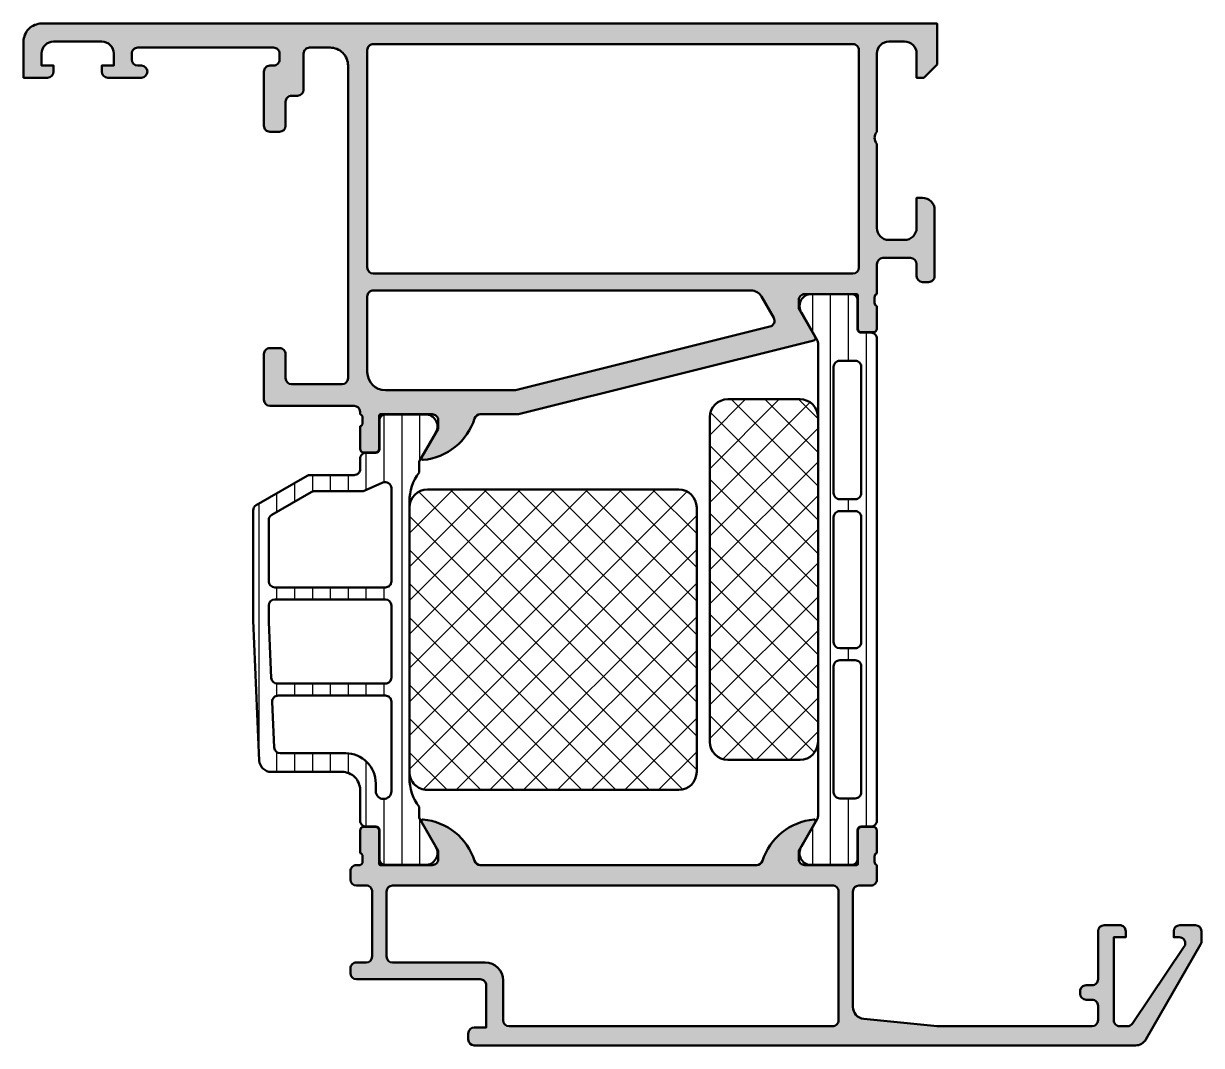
# Model space of a CAD drawing. Extents: x -30 to 68, y 10 to 95.
import ezdxf

# ---------------------------------------------------------------- set-up
doc = ezdxf.new("R2010")
doc.units = 0
for name, color, linetype, lineweight in [('0S-Alu contour', 7, 'Continuous', 50), ('0S-Alu hatch', 252, 'Continuous', 25), ('0S-Plastic contour', 254, 'Continuous', 50), ('0S-Plastic hatch', 253, 'Continuous', 25), ('0S-PT contour', 91, 'Continuous', 50), ('0S-PT hatch', 103, 'Continuous', 25)]:
    doc.layers.add(name, color=color, linetype=linetype, lineweight=lineweight)
pattern_1 = [(90, (0, 0), (-1.4859, 0), [])]
pattern_2 = [(135, (0, 0), (-1.403165018917055, -1.403165018917055), []), (225, (0, 0), (1.403165018917055, -1.403165018917055), [])]

# ---------------------------------------------------------------- blocks, each defined once
blk = doc.blocks.new('346290__D904C7A6_B5FC_455D_8E59_3367B625AB79_')
at = {"layer": '0S-Alu hatch'}
h = blk.add_hatch(color=256, dxfattribs=at)
edge = h.paths.add_edge_path()
edge.add_line((-30.00006049447923, 93.4995193500689), (-30.00006049447922, 90.49951935006891))
edge.add_line((-30.00006049447922, 90.49951935006891), (-28.00006049447921, 90.49951935006891))
edge.add_arc((-28.00019218588429, 90.99965103436794), 0.5001317016370838, 270.0150867496928, 359.9884102004696)
edge.add_line((-27.50006049447922, 90.99954986764727), (-27.50006049447922, 91.49951935006891))
edge.add_line((-27.50006049447922, 91.49951935006891), (-28.50006049447922, 91.49951935006891))
edge.add_line((-28.50006049447922, 91.49951935006891), (-28.50006049447922, 92.4995193500689))
edge.add_ellipse((-27.50016687570021, 92.49962573128991), major_axis=(-0.9998936244380855, 0), ratio=1, start_angle=-90.00609584344289, end_angle=0.006095843452101235, ccw=False)
edge.add_line((-27.50006049447922, 93.4995193500689), (-23.50006049447921, 93.4995193500689))
edge.add_ellipse((-23.49993758323881, 92.49964226459471), major_axis=(-0.9998770930287113, 0), ratio=1, start_angle=179.9947053940628, end_angle=270.0070431610014, ccw=False)
edge.add_line((-22.50006049447922, 92.49954986764627), (-22.5000604944792, 91.49951935006891))
edge.add_line((-22.5000604944792, 91.49951935006891), (-23.5000604944792, 91.49951935006891))
edge.add_line((-23.5000604944792, 91.49951935006891), (-23.5000604944792, 90.9995193500689))
edge.add_arc((-22.99994577600802, 90.9996340685401), 0.5001147316284899, 180.0131427528032, 269.9868572472002)
edge.add_line((-23.00006049447921, 90.49951935006894), (-20.2000116663542, 90.49951935006891))
edge.add_arc((-20.2000116663542, 90.9995193500689), 0.5, 270, 450)
edge.add_line((-20.2000116663542, 91.49951935006891), (-20.5000604944792, 91.49951935006891))
edge.add_ellipse((-20.49993551851436, 91.99964432603375), major_axis=(-0.5001249915799258, 0), ratio=1, start_angle=0.014317611649119044, end_angle=89.98568238836123, ccw=False)
edge.add_line((-21.0000604944792, 91.99951935006881), (-21.0000604944792, 92.4995193500689))
edge.add_ellipse((-20.50016351213971, 92.49965287808897), major_axis=(-0.4998970001729027, 0), ratio=1, start_angle=-90.01180738672872, end_angle=0.01530433687241839, ccw=False)
edge.add_line((-20.50006049447917, 92.99954986764703), (-9.20010321908859, 92.99951935006891))
edge.add_ellipse((-9.199811314025983, 92.4998112551315), major_axis=(-0.4997081801957367, 0), ratio=1, start_angle=179.966530607846, end_angle=270.03346939217704, ccw=False)
edge.add_line((-8.700103219088575, 92.49951935006908), (-8.70007270151045, 91.99954986764703))
edge.add_ellipse((-9.20003050512653, 91.99950767126312), major_axis=(-0.4999578053967656, 0), ratio=1, start_angle=89.99516424248998, end_angle=180.0048357574281, ccw=False)
edge.add_line((-9.20007270151045, 91.49954986764702), (-9.50012152963545, 91.49951935006891))
edge.add_arc((-9.500262867123439, 90.99972170173474), 0.4997976683185424, 89.98379736007189, 180.0231971805346)
edge.add_line((-10.00006049447921, 90.99951935006897), (-10.0000604944792, 86.49951935006894))
edge.add_arc((-9.50007083093999, 86.49950901360812), 0.4999896636460481, 179.9988155042154, 270.0011844956451)
edge.add_line((-9.500060494479184, 85.9995193500689), (-8.70007270151045, 85.9995193500689))
edge.add_arc((-8.700093022345499, 86.49953967090397), 0.5000203212479751, 270.0023285015334, 359.9976714983276)
edge.add_line((-8.200072701510443, 86.49951935006771), (-8.20007270151045, 88.4995193500689))
edge.add_ellipse((-7.700223043924897, 88.49966968423853), major_axis=(-0.4998496801927121, 0), ratio=1, start_angle=-90.01373504423248, end_angle=0.01723220781229884, ccw=False)
edge.add_line((-7.700103219088589, 88.99951935006892), (-7.20007270151045, 88.99951935006891))
edge.add_arc((-7.200093028747218, 89.49953967699633), 0.5000203273406135, 270.0023292350583, 360.001167715177)
edge.add_line((-6.70007270151045, 89.49954986764791), (-6.70010321908856, 92.49951935006892))
edge.add_ellipse((-6.20012351868841, 92.49957016724689), major_axis=(-0.4999797029826405, 0), ratio=1, start_angle=-90.0058234560571, end_angle=0.00582345611189794, ccw=False)
edge.add_line((-6.200072701510435, 92.99954986764703), (-4.500060494479185, 92.99951935006891))
edge.add_ellipse((-4.499953956199723, 91.49962589020551), major_axis=(-1.499893463647123, 0), ratio=1, start_angle=179.9970959459508, end_angle=270.0040697515676, ccw=False)
edge.add_line((-3.000060494479208, 91.49954986764814), (-3.000060494479214, 65.49941253854547))
edge.add_ellipse((-3.500087204398598, 65.49956133321724), major_axis=(-0.5000267320580555, 0), ratio=1, start_angle=90.010054307524, end_angle=179.9829502978733, ccw=False)
edge.add_line((-3.499999459322935, 64.99953460885797), (-7.700072701510435, 64.99953460885797))
edge.add_ellipse((-7.699957983039288, 65.49964932732915), major_axis=(-0.5001147316284899, 0), ratio=1, start_angle=0.013142752803219082, end_angle=89.98685724720582, ccw=False)
edge.add_line((-8.200072701510472, 65.49953460885794), (-8.20007270151045, 67.49953460885797))
edge.add_arc((-8.699968028215878, 67.49963928215254), 0.4998953376642202, 359.9880028125888, 450.01199718741)
edge.add_line((-8.700072701510464, 67.99953460885797), (-9.500060494479184, 67.99953460885797))
edge.add_arc((-9.500070706575457, 67.49954482095421), 0.4999897880080324, 89.99882975606629, 180.0011702437148)
edge.add_line((-10.0000604944792, 67.49953460885986), (-10.0000604944792, 63.69954681588922))
edge.add_arc((-9.499976420604668, 63.69963088976376), 0.5000840809417677, 180.009632536539, 269.9903674634257)
edge.add_line((-9.500060494479184, 63.19954681588922), (-2.499999459322964, 63.19954681588922))
edge.add_ellipse((-2.500036411010817, 62.69950986284079), major_axis=(-0.5000369544137485, 0), ratio=1, start_angle=180.0059825937153, end_angle=269.99576596140923, ccw=False)
edge.add_line((-1.999999459322947, 62.6995620746784), (-1.999556954440123, 62.49911117746147))
edge.add_ellipse((-2.078393400983177, 62.23159058546835), major_axis=(-0.2788950563274374, 0), ratio=1, start_angle=178.8354106259004, end_angle=253.5801235805058, ccw=False)
edge.add_line((-1.799555954440124, 62.22592217746997), (-1.799555954440108, 61.77232817746999))
edge.add_ellipse((-2.078424050083254, 61.76666751799293), major_axis=(-0.2789255417371273, 0), ratio=1, start_angle=106.4245945553543, end_angle=181.1628700728853, ccw=False)
edge.add_line((-1.999556954440095, 61.49912417747001), (-1.999556954440123, 59.61911317746147))
edge.add_arc((-1.699556954440112, 59.61911317746148), 0.3000000000000043, 180, 270)
edge.add_line((-1.699556954440112, 59.31911317746147), (-0.7195826353973587, 59.31911317746146))
edge.add_arc((-0.7195826353973587, 59.61911317746147), 0.3000000000000114, 270, 360)
edge.add_line((-0.4195826353973473, 59.61911317746147), (-0.4195826353973473, 62.37911100410762))
edge.add_ellipse((-0.299582635397356, 62.37911100410762), major_axis=(-0.1199999999999913, 0), ratio=1, start_angle=269.9999006516516, end_angle=360, ccw=False)
edge.add_line((-0.2995824273226617, 62.49911100410744), (4.000435416165338, 62.49910354806696))
edge.add_ellipse((4.000450853258525, 61.99911898533751), major_axis=(-0.4999845629677632, 0), ratio=1, start_angle=179.9991052558096, end_angle=270.00176901519217, ccw=False)
edge.add_line((4.500435416165325, 61.99911117746253), (4.500435416165331, 61.29910659982478))
edge.add_line((4.500435416165331, 61.29910659982478), (3.112190787259066, 58.89458847238335))
edge.add_arc((3.236036736045633, 58.83667994464234), 0.1367158243071119, 154.9399071397959, 275.586773451489)
edge.add_arc((2.762580692078813, 63.67686303497844), 4.999999999999938, 275.5867734514919, 342.2389949764135)
edge.add_ellipse((8.000435767053318, 61.99910319717892), major_axis=(-0.5000003508881659, 0), ratio=1, start_angle=270.0000402087751, end_angle=342.238994976414, ccw=False)
edge.add_line((8.000435416165317, 62.49910354806696), (11.05096871084296, 62.49910354806695))
edge.add_arc((11.05097152947758, 62.99912445844403), 0.5000209103850187, 269.9996770217717, 283.9989856257524)
edge.add_line((11.17192894643876, 62.51395416452204), (35.74101037852976, 68.63971246508027))
edge.add_arc((35.69262601208562, 68.83377161349591), 0.2000000000000091, 283.9999962574845, 389.9999122478543)
edge.add_line((35.8658312459987, 68.93377134822116), (34.49996906942461, 71.29952240182674))
edge.add_line((34.49996906942461, 71.29952240182674), (34.49996906942461, 71.99953460885797))
edge.add_ellipse((34.999459840465, 71.9996127712071), major_axis=(-0.4994907771559735, 0), ratio=1, start_angle=-89.99802710034322, end_angle=0.008965876750096413, ccw=False)
edge.add_line((34.99944264120197, 72.49910354806696), (39.29993398398813, 72.49911100492524))
edge.add_ellipse((39.29993419206273, 72.37911100492543), major_axis=(-0.119999999999986, 0), ratio=1, start_angle=180, end_angle=270.00009934830473, ccw=False)
edge.add_line((39.41993419206272, 72.37911100492542), (39.41993419206273, 69.61955186764705))
edge.add_arc((39.71993419206274, 69.61955186764705), 0.3000000000000149, 180, 270)
edge.add_line((39.71993419206274, 69.31955186764704), (40.69990851110552, 69.31955186764704))
edge.add_arc((40.69990851110552, 69.61955186764703), 0.2999999999999971, 270, 360)
edge.add_line((40.99990851110551, 69.61955186764703), (40.99990851110551, 71.49956286765554))
edge.add_ellipse((41.07877560674869, 71.76710620817849), major_axis=(-0.2789255417371599, 0), ratio=1, start_angle=-1.1628700728862214, end_angle=73.57540544464422, ccw=False)
edge.add_line((40.79990751110551, 71.77276686765555), (40.79990751110551, 72.22636086765554))
edge.add_ellipse((41.07874495764856, 72.23202927565393), major_axis=(-0.278895056327431, 0), ratio=1, start_angle=-73.58012358050689, end_angle=1.1645893740997053, ccw=False)
edge.add_line((40.99990851110551, 72.49954986764705), (41.00010687536332, 74.99954986764703))
edge.add_ellipse((41.50020139576656, 74.99945534724382), major_axis=(-0.5000945293356485, 0), ratio=1, start_angle=270.010829193076, end_angle=359.98917080694326, ccw=False)
edge.add_line((41.50010687536334, 75.49954986764705), (43.80042273229692, 75.49954986764703))
edge.add_ellipse((43.80038812773957, 74.9995001232405), major_axis=(-0.5000497456038951, 0), ratio=1, start_angle=180.0043884560907, end_angle=269.99603500430294, ccw=False)
edge.add_line((44.3004378718767, 74.99953842355455), (44.30042261308763, 73.99953842355524))
edge.add_arc((44.8004451360694, 73.999560946537), 0.5000225234890335, 180.0025808273899, 269.9974191726639)
edge.add_line((44.80042261308764, 73.49953842355524), (45.30042267269227, 73.49953842355524))
edge.add_arc((45.30045017754568, 73.99912180399384), 0.4995833811957453, 269.9968455475574, 360.0009687569832)
edge.add_line((45.80003355867002, 73.99913025094916), (45.80003355867002, 79.49948883249078))
edge.add_arc((44.80030034392777, 79.4997556033371), 0.9997332503350822, 359.9847110779023, 450.0117943199854)
edge.add_line((44.80009454912279, 80.49948883249077), (44.2999267024431, 80.49951935006891))
edge.add_line((44.2999267024431, 80.49951935006891), (44.2999267024431, 77.99951935006891))
edge.add_ellipse((43.2997574358652, 77.99968861662661), major_axis=(-1.000169280901058, 0), ratio=1, start_angle=90.00970344815329, end_angle=179.9903033819906, ccw=False)
edge.add_line((43.29992682165239, 76.99951935006891), (41.99990851110553, 76.99951935006891))
edge.add_ellipse((42.00010133887341, 77.99968165483969), major_axis=(-1.000162323359039, 0), ratio=1, start_angle=0.009297869138720216, end_angle=89.98895357575208, ccw=False)
edge.add_line((40.99993902868364, 77.99951935006894), (40.99993902868364, 84.9995193500689))
edge.add_ellipse((41.52491504399701, 85.49951935006891), major_axis=(-0.7249826319673439, 0), ratio=1, start_angle=-43.604126230005704, end_angle=43.604126230005704, ccw=False)
edge.add_line((40.99993902868364, 85.9995193500689), (40.99990851110551, 92.4995193500689))
edge.add_ellipse((41.99981501026123, 92.49961285423227), major_axis=(-0.9999065035276435, 0), ratio=1, start_angle=-90.0071063966268, end_angle=0.00535789486758631, ccw=False)
edge.add_line((41.99993902868364, 93.4995193500689), (43.29992682165239, 93.4995193500689))
edge.add_ellipse((43.30008400181688, 92.49967664942396), major_axis=(-0.999842712999693, 0), ratio=1, start_angle=179.9909859930412, end_angle=270.0090071767975, ccw=False)
edge.add_line((44.29992670244309, 92.49951935006942), (44.2999267024431, 90.49954986764703))
edge.add_line((44.2999267024431, 90.49954986764703), (44.89996332353685, 90.49951935006891))
edge.add_line((44.89996332353685, 90.49951935006891), (45.9999389562151, 91.59961700631891))
edge.add_line((45.9999389562151, 91.59961700631891), (46, 95.00000000000122))
edge.add_line((46, 95.00000000000122), (-28.50006049447922, 94.9995193500689))
edge.add_arc((-28.50014468594779, 93.4996035415375), 1.499915810894301, 89.9967839422801, 180.0032160576674)
edge = h.paths.add_edge_path()
edge.add_ellipse((-0.9003190677961754, 92.79965738625975), major_axis=(-0.4998650337907118, 0), ratio=1, start_angle=-90.01547141567482, end_angle=0.011974252112793238, ccw=False)
edge.add_line((-0.9001840906706206, 93.29952240182672), (38.99990088171099, 93.29955291940486))
edge.add_ellipse((39.00001017422722, 92.79966221192109), major_axis=(-0.4998907194312364, 0), ratio=1, start_angle=179.9874732622198, end_angle=270.0125267377823, ccw=False)
edge.add_line((39.49990088171098, 92.79955291940485), (39.49990088171098, 74.69967651559674))
edge.add_ellipse((38.99984732756349, 74.69973007255584), major_axis=(-0.5000535570155379, 0), ratio=1, start_angle=89.99914283136059, end_angle=179.9938634818548, ccw=False)
edge.add_line((38.99983984655475, 74.19967651559625), (-0.9001840906705922, 74.19967651559625))
edge.add_ellipse((-0.9001574106402755, 74.69970319562658), major_axis=(-0.5000266807421169, 0), ratio=1, start_angle=0.0030571432409942645, end_angle=89.99694285686343, ccw=False)
edge.add_line((-1.40018409067062, 74.69967651559627), (-1.400184090670616, 92.7995529194047))
edge = h.paths.add_edge_path()
edge.add_ellipse((-0.900092057022519, 72.29923963331537), major_axis=(-0.499992851570272, 0), ratio=1, start_angle=-90.00081916727493, end_angle=0.0008191672279167506, ccw=False)
edge.add_line((-0.9000849085416859, 72.79923248483453), (30.52259785360431, 72.79923248483455))
edge.add_ellipse((30.52259976074592, 71.79923158225722), major_axis=(-1.000000902579138, 0), ratio=1, start_angle=210.0000298569344, end_angle=270.0001092710665, ccw=False)
edge.add_line((31.38862568563556, 72.29923248483453), (32.41120487875078, 70.52806854440485))
edge.add_ellipse((31.97819796478487, 70.2780679185863), major_axis=(-0.4999953004298632, 0), ratio=1, start_angle=103.99922321442028, end_angle=210.0003937331827, ccw=False)
edge.add_line((32.09915119833086, 69.79292297555719), (10.92794472402666, 64.51435089303766))
edge.add_ellipse((10.80700625715038, 64.99923846103921), major_axis=(-0.4997419998087467, 0), ratio=1, start_angle=89.9970668428852, end_angle=104.0047187884181, ccw=False)
edge.add_line((10.80698067373369, 64.49949646188531), (0.099915091458314, 64.49949646188531))
edge.add_ellipse((0.1001175221340702, 65.99969889256109), major_axis=(-1.50020244433332, 0), ratio=1, start_angle=0.007731238869496337, end_angle=89.9922687611637, ccw=False)
edge.add_line((-1.400084908541685, 65.9994964618853), (-1.400084908541689, 72.29923248483495))
at = {"layer": '0S-Alu contour', "color": 7}
for points in [[(44.29992670244309, 92.49951935006942), (44.2999267024431, 90.49954986764703), (44.89996332353685, 90.49951935006891), (45.9999389562151, 91.59961700631891), (46, 95.00000000000122), (-28.50006049447922, 94.9995193500689)], [(-30.00006049447923, 93.4995193500689), (-30.00006049447922, 90.49951935006891), (-28.00006049447921, 90.49951935006891)], [(-27.50006049447922, 93.4995193500689), (-23.50006049447921, 93.4995193500689)], [(-0.9001840906706206, 93.29952240182672), (38.99990088171099, 93.29955291940486)], [(41.99993902868364, 93.4995193500689), (43.29992682165239, 93.4995193500689)], [(-27.50006049447922, 90.99954986764727), (-27.50006049447922, 91.49951935006891), (-28.50006049447922, 91.49951935006891), (-28.50006049447922, 92.4995193500689)], [(-22.50006049447922, 92.49954986764627), (-22.5000604944792, 91.49951935006891), (-23.5000604944792, 91.49951935006891), (-23.5000604944792, 90.9995193500689)], [(-21.0000604944792, 91.99951935006881), (-21.0000604944792, 92.4995193500689)], [(-20.50006049447917, 92.99954986764703), (-9.20010321908859, 92.99951935006891)], [(-8.700103219088575, 92.49951935006908), (-8.70007270151045, 91.99954986764703)], [(-6.70007270151045, 89.49954986764791), (-6.70010321908856, 92.49951935006892)], [(-6.200072701510435, 92.99954986764703), (-4.500060494479185, 92.99951935006891)], [(-1.40018409067062, 74.69967651559627), (-1.400184090670616, 92.7995529194047)], [(39.49990088171098, 92.79955291940485), (39.49990088171098, 74.69967651559674)], [(40.99993902868364, 85.9995193500689), (40.99990851110551, 92.4995193500689)], [(-20.2000116663542, 91.49951935006891), (-20.5000604944792, 91.49951935006891)], [(-9.20007270151045, 91.49954986764702), (-9.50012152963545, 91.49951935006891)], [(-3.000060494479208, 91.49954986764814), (-3.000060494479214, 65.49941253854547)], [(-23.00006049447921, 90.49951935006894), (-20.2000116663542, 90.49951935006891)], [(-10.00006049447921, 90.99951935006897), (-10.0000604944792, 86.49951935006894)], [(-8.200072701510443, 86.49951935006771), (-8.20007270151045, 88.4995193500689)], [(-7.700103219088589, 88.99951935006892), (-7.20007270151045, 88.99951935006891)], [(-9.500060494479184, 85.9995193500689), (-8.70007270151045, 85.9995193500689)], [(40.99993902868364, 77.99951935006894), (40.99993902868364, 84.9995193500689)], [(44.80009454912279, 80.49948883249077), (44.2999267024431, 80.49951935006891), (44.2999267024431, 77.99951935006891)], [(45.80003355867002, 73.99913025094916), (45.80003355867002, 79.49948883249078)], [(43.29992682165239, 76.99951935006891), (41.99990851110553, 76.99951935006891)], [(41.50010687536334, 75.49954986764705), (43.80042273229692, 75.49954986764703)], [(40.99990851110551, 72.49954986764705), (41.00010687536332, 74.99954986764703)], [(44.3004378718767, 74.99953842355455), (44.30042261308763, 73.99953842355524)], [(38.99983984655475, 74.19967651559625), (-0.9001840906705924, 74.19967651559625)], [(-0.9000849085416859, 72.79923248483453), (30.52259785360431, 72.79923248483455)], [(44.80042261308764, 73.49953842355524), (45.30042267269227, 73.49953842355524)], [(-1.400084908541685, 65.9994964618853), (-1.400084908541689, 72.29923248483495)], [(31.38862568563556, 72.29923248483453), (32.41120487875078, 70.52806854440485)], [(35.8658312459987, 68.93377134822116), (34.49996906942461, 71.29952240182674), (34.49996906942461, 71.99953460885797)], [(34.99944264120197, 72.49910354806696), (39.29993398398813, 72.49911100492524)], [(39.41993419206272, 72.37911100492542), (39.41993419206273, 69.61955186764705)], [(40.79990751110551, 71.77276686765555), (40.79990751110551, 72.22636086765554)], [(40.99990851110551, 69.61955186764703), (40.99990851110551, 71.49956286765554)], [(32.09915119833086, 69.79292297555719), (10.92794472402666, 64.51435089303766)], [(11.17192894643876, 62.51395416452204), (35.74101037852976, 68.63971246508027)], [(39.71993419206274, 69.31955186764704), (40.69990851110552, 69.31955186764704)], [(-8.700072701510464, 67.99953460885797), (-9.500060494479184, 67.99953460885797)], [(-10.0000604944792, 67.49953460885986), (-10.0000604944792, 63.69954681588922)], [(-8.200072701510472, 65.49953460885794), (-8.20007270151045, 67.49953460885797)], [(-3.499999459322935, 64.99953460885797), (-7.700072701510435, 64.99953460885797)], [(10.80698067373369, 64.49949646188531), (0.0999150914583137, 64.49949646188531)], [(-9.500060494479184, 63.19954681588922), (-2.499999459322964, 63.19954681588922)], [(-1.999999459322947, 62.6995620746784), (-1.999556954440123, 62.49911117746147)], [(-1.799555954440124, 62.22592217746997), (-1.799555954440108, 61.77232817746999)], [(-0.4195826353973473, 59.61911317746147), (-0.4195826353973473, 62.37911100410762)], [(-0.2995824273226617, 62.49911100410744), (4.000435416165338, 62.49910354806696)], [(4.500435416165325, 61.99911117746253), (4.500435416165331, 61.29910659982478), (3.112190787259066, 58.89458847238335)], [(8.000435416165317, 62.49910354806696), (11.05096871084296, 62.49910354806695)], [(-1.999556954440095, 61.49912417747001), (-1.999556954440123, 59.61911317746147)], [(-1.699556954440112, 59.31911317746147), (-0.7195826353973587, 59.31911317746146)]]:
    blk.add_lwpolyline(points, dxfattribs=at)
for centre, radius, start, end in [((-28.50014468594779, 93.4996035415375), 1.499915810894301, 89.9967839422801, 180.0032160576674), ((-20.2000116663542, 90.9995193500689), 0.5, 270, 90), ((-9.500262867123439, 90.99972170173474), 0.4997976683185424, 89.98379736007189, 180.0231971805346), ((-28.00019218588429, 90.99965103436794), 0.5001317016370838, 270.0150867496928, 359.9884102004696), ((-22.99994577600802, 90.9996340685401), 0.5001147316284899, 180.0131427528032, 269.9868572472002), ((-7.200093028747218, 89.49953967699633), 0.5000203273406135, 270.0023292350583, 0.0011677151769356), ((-9.50007083093999, 86.49950901360812), 0.4999896636460481, 179.9988155042154, 270.0011844956451), ((-8.700093022345499, 86.49953967090397), 0.5000203212479751, 270.0023285015334, 359.9976714983276), ((44.80030034392777, 79.4997556033371), 0.9997332503350822, 359.9847110779023, 90.01179431998547), ((44.8004451360694, 73.999560946537), 0.5000225234890335, 180.0025808273899, 269.9974191726639), ((45.30045017754568, 73.99912180399384), 0.4995833811957453, 269.9968455475574, 0.0009687569831559), ((39.71993419206274, 69.61955186764705), 0.3000000000000149, 180, 270), ((40.69990851110552, 69.61955186764703), 0.2999999999999971, 270, 0), ((35.69262601208562, 68.83377161349591), 0.2000000000000091, 283.9999962574845, 29.99991224785435), ((-9.500070706575457, 67.49954482095421), 0.4999897880080324, 89.99882975606629, 180.0011702437148), ((-8.699968028215878, 67.49963928215254), 0.4998953376642202, 359.9880028125888, 90.01199718741005), ((-9.499976420604668, 63.69963088976376), 0.5000840809417677, 180.009632536539, 269.9903674634257), ((2.762580692078813, 63.67686303497844), 4.999999999999938, 275.5867734514919, 342.2389949764135), ((11.05097152947758, 62.99912445844403), 0.5000209103850187, 269.9996770217717, 283.9989856257524), ((-1.699556954440112, 59.61911317746148), 0.3000000000000043, 180, 270), ((-0.7195826353973587, 59.61911317746147), 0.3000000000000114, 270, 0), ((3.236036736045633, 58.83667994464234), 0.1367158243071119, 154.9399071397959, 275.586773451489)]:
    blk.add_arc(centre, radius, start, end, dxfattribs=at)
at = {"layer": '0S-Alu contour', "color": 7, "extrusion": (0, 0, -1)}
for centre, radius, start, end in [((27.50016687570021, 92.49962573128991), 0.9998936244380855, 359.9939041565479, 90.00609584344294), ((23.49993758323881, 92.49964226459471), 0.9998770930287113, 89.99295683899864, 180.0052946059373), ((0.9003190677961754, 92.79965738625975), 0.4998650337907119, 359.9880257478872, 90.01547141567481), ((-39.00001017422722, 92.79966221192109), 0.4998907194312364, 89.98747326221769, 180.0125267377803), ((-41.99981501026123, 92.49961285423227), 0.9999065035276435, 359.9946421051324, 90.0071063966269), ((-43.30008400181688, 92.49967664942396), 0.999842712999693, 89.99099282320248, 180.009014006959), ((20.50016351213971, 92.49965287808897), 0.4998970001729027, 359.9846956631276, 90.0118073867287), ((9.199811314025983, 92.4998112551315), 0.4997081801957367, 89.96653060782293, 180.033469392154), ((6.20012351868841, 92.49957016724689), 0.4999797029826406, 359.9941765438881, 90.00582345605704), ((4.499953956199723, 91.49962589020551), 1.499893463647123, 89.99593024843242, 180.0029040540493), ((20.49993551851436, 91.99964432603375), 0.5001249915799258, 270.0143176116388, 359.9856823883509), ((9.20003050512653, 91.99950767126312), 0.4999578053967656, 179.9951642425719, 270.0048357575101), ((7.700223043924897, 88.49966968423853), 0.4998496801927121, 359.9827677921877, 90.01373504423255), ((-41.52491504399701, 85.49951935006891), 0.7249826319673439, 316.3958737699943, 43.60412623000573), ((-42.00010133887341, 77.99968165483969), 1.000162323359039, 270.0110464242479, 359.9907021308613), ((-43.2997574358652, 77.99968861662661), 1.000169280901058, 180.0096966180094, 269.9902965518467), ((-41.50020139576656, 74.99945534724382), 0.5000945293356485, 0.0108291930567097, 89.98917080692402), ((-43.80038812773957, 74.9995001232405), 0.5000497456038951, 90.00396499569703, 179.9956115439093), ((0.9001574106402755, 74.69970319562658), 0.5000266807421169, 270.0030571431366, 359.996942856759), ((-38.99984732756349, 74.69973007255584), 0.5000535570155379, 180.0061365181453, 270.0008571686395), ((0.900092057022519, 72.29923963331537), 0.4999928515702721, 359.9991808327721, 90.00081916727486), ((-30.52259976074592, 71.79923158225722), 1.000000902579138, 89.99989072893351, 149.9999701430656), ((-34.999459840465, 71.9996127712071), 0.4994907771559735, 359.9910341232499, 89.99802710034326), ((-39.29993419206273, 72.37911100492543), 0.119999999999986, 89.99990065169526, 180), ((-41.07874495764856, 72.23202927565393), 0.278895056327431, 358.8354106259003, 73.58012358050703), ((-41.07877560674869, 71.76710620817849), 0.2789255417371599, 286.4245945553559, 1.162870072886224), ((-31.97819796478487, 70.2780679185863), 0.4999953004298632, 149.9996062668173, 256.0007767855797), ((-0.1001175221340702, 65.99969889256109), 1.50020244433332, 270.0077312388363, 359.9922687611305), ((7.699957983039288, 65.49964932732915), 0.5001147316284899, 270.0131427527943, 359.9868572471968), ((3.500087204398598, 65.49956133321724), 0.5000267320580555, 180.0170497021268, 269.989945692476), ((-10.80700625715038, 64.99923846103921), 0.4997419998087468, 255.9952812115819, 270.0029331571148), ((2.500036411010817, 62.69950986284079), 0.5000369544137485, 90.0042340385908, 179.9940174062847), ((2.078393400983177, 62.23159058546835), 0.2788950563274374, 106.4198764194942, 181.1645893740997), ((2.078424050083254, 61.76666751799293), 0.2789255417371273, 178.8371299271147, 253.5754054446457), ((0.299582635397356, 62.37911100410762), 0.1199999999999913, 0, 90.00009934834836), ((-4.000450853258525, 61.99911898533751), 0.4999845629677632, 89.9982309848078, 180.0008947441905), ((-8.000435767053318, 61.99910319717892), 0.5000003508881659, 17.76100502358596, 89.9999597912249)]:
    blk.add_arc(centre, radius, start, end, dxfattribs=at)
blk = doc.blocks.new('284043__DE5D9A04_CBC1_4B9C_AA24_F6AF2E098FBF___FF38D419_648C_4E7B_BCA9_C9ABFA8B1C9F_')
at = {"layer": '0S-Plastic hatch'}
h = blk.add_hatch(dxfattribs=at)
h.set_pattern_fill('ANSI31', color=256, scale=0.4680000000000001, angle=45, style=0)
h.set_pattern_definition(pattern_1)
edge = h.paths.add_edge_path()
edge.add_arc((-10.39759731720528, 54.50313078918191), 0.4999999999999007, 120.004601355153, 180)
edge.add_line((-10.89759731720518, 54.50313078918191), (-10.89759731720518, 45.36275174426484))
edge.add_arc((-10.39759731721104, 45.36275174426484), 0.4999999999941452, 180, 182.4989441425431)
edge.add_line((-10.89712182982445, 45.34095125591088), (-10.38944169876721, 33.70824533150912))
edge.add_arc((-9.390392673528709, 33.75184630821753), 0.9999999999999598, 182.4989441425417, 269.9999982466169)
edge.add_line((-9.390392704131015, 32.75184630821757), (-3.499855863327425, 32.7518461279531))
edge.add_ellipse((-3.499855909231007, 31.2518461279531), major_axis=(-1.500000000000007, 0), ratio=1, start_angle=179.9951434523418, end_angle=269.99999824661234, ccw=False)
edge.add_line((-1.999855914619542, 31.25171898383287), (-2.000071354366369, 28.71003938137488))
edge.add_arc((-1.50007135616255, 28.70999700000119), 0.4999999999999992, 179.9951434523416, 270)
edge.add_line((-1.50007135616255, 28.20999700000119), (-0.6872023479050428, 28.20999700000117))
edge.add_ellipse((-0.6872023479050561, 27.90999700000121), major_axis=(-0.2999999999999616, 0), ratio=1, start_angle=179.9920752627074, end_angle=269.9999999999974, ccw=False)
edge.add_line((-0.3872023507746559, 27.90995550617391), (-0.3875342856760255, 25.51006915637981))
edge.add_arc((0.1124657095413823, 25.51000000000116), 0.500000000000007, 179.9920752627072, 269.9999999999984)
edge.add_line((0.112465709541368, 25.01000000000115), (3.439504461283831, 25.01000000000118))
edge.add_arc((3.439504461283831, 26.01000000000119), 1.000000000000011, 270, 389.9999965993452)
edge.add_line((4.30552989474459, 26.50999994860032), (2.902402682794814, 28.94028790229692))
edge.add_line((2.902402682794814, 28.94028790229692), (2.902402682794814, 29.85184913408533))
edge.add_ellipse((6.102423320370164, 32.25182161707183), major_axis=(-4.00000000000007, 0), ratio=1, start_angle=0, end_angle=36.869404957201425, ccw=False)
edge.add_line((2.102423320370092, 32.25182161707183), (2.102423320370093, 55.24814135790451))
edge.add_ellipse((6.10242332037011, 55.24814135790447), major_axis=(-4.000000000000017, 0), ratio=1, start_angle=323.13059504279784, end_angle=360, ccw=False)
edge.add_line((2.902402682794829, 57.64811384089099), (2.902402682794814, 58.5597120977054))
edge.add_line((2.902402682794814, 58.5597120977054), (4.305529894744609, 60.99000005140201))
edge.add_arc((3.439504461283846, 61.49000000000114), 1.00000000000001, 330.0000034006546, 449.9999999999992)
edge.add_line((3.43950446128386, 62.49000000000116), (0.1124657095413113, 62.49000000000116))
edge.add_arc((0.1124657095413397, 61.99000000000117), 0.5, 90.00000000000325, 180.0079247372927)
edge.add_line((-0.3875342856760555, 61.98993084362233), (-0.387202350774686, 59.5900444938283))
edge.add_ellipse((-0.6872023479050876, 59.59000300000113), major_axis=(-0.2999999999999645, 0), ratio=1, start_angle=89.99999999999778, end_angle=180.0079247372928, ccw=False)
edge.add_line((-0.6872023479050996, 59.29000300000116), (-1.497764515876241, 59.29000300000116))
edge.add_arc((-1.497764515876241, 58.79000300000116), 0.5, 90, 180.0085823333159)
edge.add_line((-1.997764510266982, 58.78992810501451), (-1.997638425690723, 57.9481856837706))
edge.add_ellipse((-2.497638420081457, 57.94811078878392), major_axis=(-0.4999999999999928, 0), ratio=1, start_angle=89.9999999999983, end_angle=180.0085823333159, ccw=False)
edge.add_line((-2.497638420081472, 57.44811078878393), (-6.163118529758378, 57.44811078878399))
edge.add_arc((-6.163118529758392, 56.94811078878399), 0.4999999999999965, 89.99999999999837, 119.9999999999983)
edge.add_line((-6.413118529758378, 57.38112349067622), (-10.64763209112838, 54.93612341247834))
edge = h.paths.add_edge_path()
edge.add_ellipse((-9.097763565201987, 53.70144532934572), major_axis=(-0.5000000000001062, 0), ratio=1, start_angle=300.0018250655846, end_angle=360, ccw=False)
edge.add_line((-9.347777358003526, 54.13445006766748), (-6.065236484026058, 56.02976534091425))
edge.add_ellipse((-5.815222691224363, 55.59676060259272), major_axis=(-0.4999999999999858, 0), ratio=1, start_angle=270.00000000001955, end_angle=300.001825065613, ccw=False)
edge.add_line((-5.815222691224533, 56.09676060259271), (-1.856046021210346, 56.09676060259267))
edge.add_arc((-1.85604602121036, 56.59676060259286), 0.5000000000001991, 270.0000000000017, 293.5000141198523)
edge.add_line((-1.65667137374848, 56.13823061453358), (-0.0974350486722662, 56.81620632106812))
edge.add_ellipse((0.1019395987894711, 56.35767633300904), major_axis=(-0.4999999999999539, 0), ratio=1, start_angle=180, end_angle=293.50001411984636, ccw=False)
edge.add_line((0.6019395987894143, 56.35767633300901), (0.6019395987894143, 48.59999389578702))
edge.add_ellipse((0.1019395987894143, 48.59999389578702), major_axis=(-0.5, 0), ratio=1, start_angle=89.9999999999983, end_angle=180, ccw=False)
edge.add_line((0.1019395987894001, 48.09999389578702), (-9.097763565202087, 48.09999389578703))
edge.add_ellipse((-9.097763565202044, 48.59999389578702), major_axis=(-0.4999999999999867, 0), ratio=1, start_angle=0, end_angle=89.99999999999511, ccw=False)
edge.add_line((-9.59776356520203, 48.59999389578707), (-9.597763565202094, 53.70144532934572))
edge = h.paths.add_edge_path()
edge.add_line((-9.396211084926575, 40.57818421276149), (-9.59776356520203, 45.19449722671929))
edge.add_line((-9.59776356520203, 45.19449722671929), (-9.59776356520203, 46.60012753160543))
edge.add_ellipse((-9.097763565202001, 46.60012753160543), major_axis=(-0.5000000000000285, 0), ratio=1, start_angle=270.00000000000324, end_angle=360, ccw=False)
edge.add_line((-9.09776356520203, 47.10012753160547), (0.1019453812647555, 47.10012753160542))
edge.add_ellipse((0.1019453812647555, 46.60012753160535), major_axis=(-0.5000000000000645, 0), ratio=1, start_angle=180.0006626262622, end_angle=270, ccw=False)
edge.add_line((0.6019453812313884, 46.60013331411415), (0.6020223225951044, 40.59999972456057))
edge.add_ellipse((0.1020223226290682, 40.59999389578704), major_axis=(-0.5000000000000107, 0), ratio=1, start_angle=90, end_angle=180.0006679282465, ccw=False)
edge.add_line((0.1020223226290682, 40.09999389578704), (-8.896686973670342, 40.09999389578704))
edge.add_ellipse((-8.896686973670342, 40.59999389578703), major_axis=(-0.4999999999999984, 0), ratio=1, start_angle=2.4999987776200783, end_angle=90, ccw=False)
edge = h.paths.add_edge_path()
edge.add_ellipse((-8.809365130603766, 38.59999389578707), major_axis=(-0.5000000000000013, 0), ratio=1, start_angle=-90, end_angle=2.4999987776200783, ccw=False)
edge.add_line((-8.809365130603766, 39.09999389578707), (0.1020264690811246, 39.09999389578704))
edge.add_ellipse((0.1020264690811246, 38.59999389578704), major_axis=(-0.4999999999999983, 0), ratio=1, start_angle=179.9988937056871, end_angle=270, ccw=False)
edge.add_line((0.6020264689879298, 38.59998424154676), (0.6018826209941749, 31.14999389578702))
edge.add_ellipse((-0.0481173791269924, 31.14999389578702), major_axis=(-0.6500000001211673, 0), ratio=1, start_angle=0, end_angle=180, ccw=False)
edge.add_line((-0.6981173792481599, 31.14999389578702), (-0.6976214012106206, 31.79967389590213))
edge.add_arc((-3.197621401210625, 31.79967389590213), 2.500000000000004, 0, 90.00053657594731)
edge.add_line((-3.197644813753043, 34.29967389579251), (-8.643432748070722, 34.29962289589612))
edge.add_ellipse((-8.643437430579155, 34.79962289587425), major_axis=(-0.500000000000059, 0), ratio=1, start_angle=2.4999987776167245, end_angle=90.0005365759414, ccw=False)
edge.add_line((-9.142961541835433, 34.77781321284874), (-9.308889241859996, 38.57818421276153))
at = {"layer": '0S-Alu contour', "color": 7}
for points in [[(-9.347777358003526, 54.13445006766748), (-6.065236484026058, 56.02976534091425)], [(-5.815222691224533, 56.09676060259271), (-1.856046021210346, 56.09676060259267)], [(-1.65667137374848, 56.13823061453358), (-0.0974350486722661, 56.81620632106812)], [(0.6019395987894143, 56.35767633300901), (0.6019395987894143, 48.59999389578702)], [(-9.59776356520203, 48.59999389578707), (-9.597763565202094, 53.70144532934572)], [(0.1019395987894001, 48.09999389578702), (-9.097763565202087, 48.09999389578703)], [(-9.09776356520203, 47.10012753160547), (0.1019453812647555, 47.10012753160542)], [(-9.396211084926575, 40.57818421276149), (-9.59776356520203, 45.19449722671929), (-9.59776356520203, 46.60012753160543)], [(0.6019453812313884, 46.60013331411415), (0.6020223225951044, 40.59999972456057)], [(0.1020223226290682, 40.09999389578704), (-8.896686973670342, 40.09999389578704)], [(-9.142961541835433, 34.77781321284874), (-9.308889241859996, 38.57818421276153)], [(-8.809365130603766, 39.09999389578707), (0.1020264690811246, 39.09999389578704)], [(0.6020264689879298, 38.59998424154676), (0.6018826209941749, 31.14999389578702)], [(-3.197644813753043, 34.29967389579251), (-8.643432748070722, 34.29962289589612)], [(-0.6981173792481599, 31.14999389578702), (-0.6976214012106206, 31.79967389590213)]]:
    blk.add_lwpolyline(points, dxfattribs=at)
at = {"layer": '0S-Alu contour', "color": 7, "extrusion": (0, 0, -1)}
for centre, radius, start, end in [((-0.1019395987894711, 56.35767633300904), 0.4999999999999539, 66.49998588015362, 180), ((5.815222691224363, 55.59676060259272), 0.4999999999999858, 59.99817493438703, 89.99999999998046), ((9.097763565201987, 53.70144532934572), 0.5000000000001062, 0, 59.9981749344154), ((9.097763565202044, 48.59999389578702), 0.4999999999999867, 270.0000000000049, 0), ((-0.1019395987894143, 48.59999389578702), 0.5, 180, 270.0000000000017), ((9.097763565202001, 46.60012753160543), 0.5000000000000285, 0, 89.99999999999675), ((-0.1019453812647555, 46.60012753160535), 0.5000000000000645, 90.00000000000003, 179.9993373737378), ((8.896686973670342, 40.59999389578703), 0.4999999999999984, 270, 357.5000012223799), ((-0.1020223226290682, 40.59999389578704), 0.5000000000000107, 179.9993320717535, 270), ((8.809365130603766, 38.59999389578707), 0.5000000000000013, 357.5000012223799, 90), ((-0.1020264690811246, 38.59999389578704), 0.4999999999999983, 90.00000000000003, 180.0011062943129), ((8.643437430579155, 34.79962289587425), 0.500000000000059, 269.9994634240586, 357.5000012223833), ((0.0481173791269924, 31.14999389578702), 0.6500000001211673, 180, 0)]:
    blk.add_arc(centre, radius, start, end, dxfattribs=at)
at = {"layer": '0S-Alu contour', "color": 7}
for centre, radius, start, end in [((-1.85604602121036, 56.59676060259286), 0.5000000000001991, 270.0000000000017, 293.5000141198523), ((-3.197621401210625, 31.79967389590213), 2.500000000000004, 0, 90.00053657594731)]:
    blk.add_arc(centre, radius, start, end, dxfattribs=at)
at = {"layer": '0S-Plastic contour', "color": 7}
for points in [[(-0.3875342856760555, 61.98993084362233), (-0.387202350774686, 59.5900444938283)], [(3.43950446128386, 62.49000000000116), (0.1124657095413113, 62.49000000000116)], [(2.902402682794829, 57.64811384089099), (2.902402682794814, 58.5597120977054), (4.305529894744609, 60.99000005140201)], [(-0.6872023479050996, 59.29000300000116), (-1.497764515876241, 59.29000300000116)], [(-1.997764510266982, 58.78992810501451), (-1.997638425690723, 57.9481856837706)], [(-6.413118529758378, 57.38112349067622), (-10.64763209112838, 54.93612341247834)], [(-2.497638420081472, 57.44811078878393), (-6.163118529758378, 57.44811078878399)], [(2.102423320370092, 32.25182161707183), (2.102423320370093, 55.24814135790451)], [(-10.89759731720518, 54.50313078918191), (-10.89759731720518, 45.36275174426484)], [(-10.89712182982445, 45.34095125591088), (-10.38944169876721, 33.70824533150912)], [(-9.390392704131015, 32.75184630821757), (-3.499855863327425, 32.7518461279531)], [(-1.999855914619542, 31.25171898383287), (-2.000071354366369, 28.71003938137488)], [(4.30552989474459, 26.50999994860032), (2.902402682794814, 28.94028790229692), (2.902402682794814, 29.85184913408533)], [(-1.50007135616255, 28.20999700000119), (-0.6872023479050428, 28.20999700000117)], [(-0.3872023507746559, 27.90995550617391), (-0.3875342856760255, 25.51006915637981)], [(0.112465709541368, 25.01000000000115), (3.439504461283831, 25.01000000000118)]]:
    blk.add_lwpolyline(points, dxfattribs=at)
for centre, radius, start, end in [((0.1124657095413397, 61.99000000000117), 0.5, 90.00000000000325, 180.0079247372927), ((3.439504461283846, 61.49000000000114), 1.00000000000001, 330.0000034006546, 89.9999999999992), ((-1.497764515876241, 58.79000300000116), 0.5, 90, 180.0085823333159), ((-6.163118529758392, 56.94811078878399), 0.4999999999999965, 89.99999999999837, 119.9999999999983), ((-10.39759731720528, 54.50313078918191), 0.4999999999999007, 120.004601355153, 180), ((-10.39759731721104, 45.36275174426484), 0.4999999999941452, 180, 182.4989441425431), ((-9.390392673528709, 33.75184630821753), 0.9999999999999598, 182.4989441425417, 269.9999982466169), ((-1.50007135616255, 28.70999700000119), 0.4999999999999992, 179.9951434523416, 270), ((3.439504461283831, 26.01000000000119), 1.000000000000011, 270, 29.99999659934518), ((0.1124657095413823, 25.51000000000116), 0.500000000000007, 179.9920752627072, 269.9999999999984)]:
    blk.add_arc(centre, radius, start, end, dxfattribs=at)
at = {"layer": '0S-Plastic contour', "color": 7, "extrusion": (0, 0, -1)}
for centre, radius, start, end in [((0.6872023479050876, 59.59000300000113), 0.2999999999999645, 179.9920752627072, 270.0000000000022), ((2.497638420081457, 57.94811078878392), 0.4999999999999928, 179.9914176666841, 270.0000000000017), ((-6.10242332037011, 55.24814135790447), 4.000000000000017, 0, 36.86940495720216), ((3.499855909231007, 31.2518461279531), 1.500000000000007, 90.00000175338766, 180.0048565476583), ((-6.102423320370164, 32.25182161707183), 4.00000000000007, 323.1305950427986, 0), ((0.6872023479050561, 27.90999700000121), 0.2999999999999616, 90.00000000000259, 180.0079247372927)]:
    blk.add_arc(centre, radius, start, end, dxfattribs=at)
blk = doc.blocks.new('373760__9F2C748E_65FD_4638_A9EA_0408B027D61D_')
at = {"layer": '0S-PT hatch'}
h = blk.add_hatch(dxfattribs=at)
h.set_pattern_fill('ANSI37', color=256, scale=0.625, angle=90, style=0)
h.set_pattern_definition(pattern_2)
edge = h.paths.add_edge_path()
edge.add_ellipse((24.50512803962444, 54.74997776804602), major_axis=(-1.500003719446752, 0), ratio=1, start_angle=180.0001420757334, end_angle=269.9998579281276, ccw=False)
edge.add_line((26.00513175906658, 54.74998148752209), (26.00513175906659, 32.74998148748817))
edge.add_ellipse((24.50512908383224, 32.74998416272251), major_axis=(-1.50000267523673, 0), ratio=1, start_angle=90.00010218624249, end_angle=179.9998978143151, ccw=False)
edge.add_line((24.50513175906659, 31.24998148748817), (3.605099334139822, 31.24998148748817))
edge.add_ellipse((3.605099851538647, 32.74998200488651), major_axis=(-1.50000051739843, 0), ratio=1, start_angle=-1.976628891497967e-05, end_angle=89.99998023682753, ccw=False)
edge.add_line((2.10509933414031, 32.74998252236693), (2.105099334140319, 54.74998148748817))
edge.add_ellipse((3.60510089546573, 54.74997992616276), major_axis=(-1.500001561326222, 0), ratio=1, start_angle=270.00005963819456, end_angle=359.9999403640483, ccw=False)
edge.add_line((3.605099334139822, 56.24998148748817), (24.50513175906659, 56.24998148748817))
at = {"layer": '0S-PT contour', "color": 7}
for points in [[(3.605099334139822, 56.24998148748817), (24.50513175906659, 56.24998148748817)], [(2.10509933414031, 32.74998252236693), (2.105099334140319, 54.74998148748817)], [(26.00513175906658, 54.74998148752209), (26.00513175906659, 32.74998148748817)], [(24.50513175906659, 31.24998148748817), (3.605099334139822, 31.24998148748817)]]:
    blk.add_lwpolyline(points, dxfattribs=at)
at = {"layer": '0S-PT contour', "color": 7, "extrusion": (0, 0, -1)}
for centre, radius, start, end in [((-3.60510089546573, 54.74997992616276), 1.500001561326222, 5.96359516822e-05, 89.99994036180543), ((-24.50512803962444, 54.74997776804602), 1.500003719446752, 90.00014207187239, 179.9998579242666), ((-3.605099851538647, 32.74998200488651), 1.50000051739843, 270.0000197631725, 1.97662889618e-05), ((-24.50512908383224, 32.74998416272251), 1.50000267523673, 180.000102185685, 269.9998978137575)]:
    blk.add_arc(centre, radius, start, end, dxfattribs=at)
blk = doc.blocks.new('373760__AC728B9F_99C9_4D34_9A12_275F38A9F2DF_')
at = {"layer": '0S-PT hatch'}
h = blk.add_hatch(dxfattribs=at)
h.set_pattern_fill('ANSI37', color=256, scale=0.625, angle=90, style=0)
h.set_pattern_definition(pattern_2)
edge = h.paths.add_edge_path()
edge.add_line((27.10008221987812, 62.25003926739055), (27.10008221987812, 35.25003926739055))
edge.add_arc((28.60008221987813, 35.25003926739055), 1.500000000000003, 180, 269.9999999999997)
edge.add_line((28.60008221987812, 33.75003926739055), (34.60008221987812, 33.75003926739055))
edge.add_arc((34.6000822198781, 35.25003926739058), 1.500000000000014, 270.0000000000005, 360)
edge.add_line((36.10008221987812, 35.25003926739058), (36.10008221987812, 62.25003926739055))
edge.add_arc((34.6000822198781, 62.25003926739054), 1.500000000000007, 0, 89.99999999999946)
edge.add_line((34.60008221987812, 63.75003926739054), (28.60008221987812, 63.75003926739054))
edge.add_arc((28.60008221987813, 62.25003926739052), 1.500000000000014, 90.00000000000055, 180)
at = {"layer": '0S-PT contour', "color": 7}
for points in [[(34.60008221987812, 63.75003926739054), (28.60008221987812, 63.75003926739054)], [(27.10008221987812, 62.25003926739055), (27.10008221987812, 35.25003926739055)], [(36.10008221987812, 35.25003926739058), (36.10008221987812, 62.25003926739055)], [(28.60008221987812, 33.75003926739055), (34.60008221987812, 33.75003926739055)]]:
    blk.add_lwpolyline(points, dxfattribs=at)
for centre, radius, start, end in [((28.60008221987813, 62.25003926739052), 1.500000000000014, 90.00000000000055, 180), ((34.6000822198781, 62.25003926739054), 1.500000000000007, 0, 89.99999999999946), ((28.60008221987813, 35.25003926739055), 1.500000000000003, 180, 269.9999999999997), ((34.6000822198781, 35.25003926739058), 1.500000000000014, 270.0000000000005, 0)]:
    blk.add_arc(centre, radius, start, end, dxfattribs=at)
blk = doc.blocks.new('284043__85AE99B1_3225_444C_A7DF_76B53D8A02D9___C0F76682_B23C_46BB_9744_A27097D9CFB9_')
at = {"layer": '0S-Plastic hatch'}
h = blk.add_hatch(dxfattribs=at)
h.set_pattern_fill('ANSI31', color=256, scale=0.4680000000000001, angle=45, style=0)
h.set_pattern_definition(pattern_1)
edge = h.paths.add_edge_path()
edge.add_line((36.10107500373369, 68.42592916200869), (36.09998869130262, 29.07414937277241))
edge.add_ellipse((35.59998869164465, 29.07416800593221), major_axis=(-0.5000000000051537, 0), ratio=1, start_angle=149.9979281030033, end_angle=179.9978647972849, ccw=False)
edge.add_line((36.03299235290214, 28.82415234773704), (34.7144399234454, 26.54054325848786))
edge.add_arc((35.55567298966565, 25.99987786273732), 0.9999960709244753, 147.2709086022732, 261.8163166502142)
edge.add_line((35.41332648878387, 25.01006494326663), (38.88986798458971, 25.00993829580254))
edge.add_arc((38.88988873445962, 25.50993427281756), 0.4999959774455781, 269.9976222209279, 359.9982271832752)
edge.add_line((39.38988471166585, 25.50991880219759), (39.38963969108503, 27.90991719558328))
edge.add_ellipse((39.68963969088824, 27.90990632934895), major_axis=(-0.3000000000000041, 0), ratio=1, start_angle=269.99792470211656, end_angle=359.99792470210144, ccw=False)
edge.add_line((39.68965055712255, 28.20990632915216), (40.49998188993746, 28.20987770273397))
edge.add_arc((40.50000267914014, 28.70987502339977), 0.4999973210979872, 269.9976177200896, 359.9982316841069)
edge.add_line((41, 28.70985959201517), (41.00111268929474, 68.78986397733625))
edge.add_arc((40.50111536862899, 68.78988476653899), 0.4999973210979694, 359.9976177199982, 449.9982316841423)
edge.add_line((40.50113080001326, 69.28988208739884), (39.69079946719837, 69.28991071381704))
edge.add_ellipse((39.69081033343274, 69.58991071362026), major_axis=(-0.3000000000000112, 0), ratio=1, start_angle=-0.002075297898613826, end_angle=89.9979247021044, ccw=False)
edge.add_line((39.39081033362953, 69.58992157985466), (39.39122921384227, 71.98991994919305))
edge.add_arc((38.89123323682723, 71.98994069906294), 0.4999959774455817, 359.9976222209285, 449.9982271832951)
edge.add_line((38.89124870744704, 72.48993667626918), (35.41470721164119, 72.49006332373327))
edge.add_arc((35.55698200855539, 71.50024009505685), 0.9999960709244737, 98.17953275401237, 212.7249408019538)
edge.add_line((34.71570977789661, 70.95963564096238), (36.03409677568366, 68.6759310397073))
edge.add_ellipse((35.60107500404424, 68.42594674963084), major_axis=(-0.4999999999987688, 0), ratio=1, start_angle=179.9979846069516, end_angle=209.9979213015007, ccw=False)
edge = h.paths.add_edge_path()
edge.add_line((37.40052726499073, 55.94110931910492), (37.40052726499073, 66.44859899043183))
edge.add_ellipse((37.90054252377976, 66.44859899043705), major_axis=(-0.5000152587890412, 0), ratio=1, start_angle=269.99999999999676, end_angle=360, ccw=False)
edge.add_line((37.90054252377979, 66.9486142492261), (39.20055320493214, 66.9486142492261))
edge.add_ellipse((39.20055320493217, 66.44862950801517), major_axis=(-0.4999847412109162, 0), ratio=1, start_angle=180, end_angle=270.00000000000324, ccw=False)
edge.add_line((39.70053794614307, 66.44862950800994), (39.70053794614307, 55.9411093209179))
edge.add_ellipse((39.20053794405546, 55.9411093209179), major_axis=(-0.5000000020876172, 0), ratio=1, start_angle=89.99810089738378, end_angle=180, ccw=False)
edge.add_line((39.20052137125864, 55.44110931910492), (37.90052726499073, 55.44110931910492))
edge.add_ellipse((37.90052362563406, 55.94110567974825), major_axis=(-0.4999963606565677, 0), ratio=1, start_angle=-0.000417042864683026, end_angle=90.00041704259019, ccw=False)
edge = h.paths.add_edge_path()
edge.add_line((37.40052726499073, 43.54110321558404), (37.40052726499073, 53.94110931909973))
edge.add_ellipse((37.90052726499071, 53.94110931910494), major_axis=(-0.4999999999999787, 0), ratio=1, start_angle=269.9999999999992, end_angle=360, ccw=False)
edge.add_line((37.90052726499072, 54.44110931910493), (39.20053794614307, 54.44110931910493))
edge.add_ellipse((39.20053794614308, 53.94110931910493), major_axis=(-0.4999999999999929, 0), ratio=1, start_angle=180, end_angle=270.0000000000008, ccw=False)
edge.add_line((39.70053794614307, 53.94110931909972), (39.70053794614308, 43.54110321558921))
edge.add_ellipse((39.20053794614311, 43.54110321558921), major_axis=(-0.4999999999999752, 0), ratio=1, start_angle=89.9999999988031, end_angle=180, ccw=False)
edge.add_line((39.20053794613267, 43.04110321558924), (37.90052726498034, 43.04110321558924))
edge.add_ellipse((37.90052726499072, 43.54110321558923), major_axis=(-0.5, 0), ratio=1, start_angle=0, end_angle=89.99999999881118, ccw=False)
edge = h.paths.add_edge_path()
edge.add_line((37.40052726500112, 31.05110931980338), (37.40052726500112, 41.54110321628766))
edge.add_ellipse((37.9005236256444, 41.54110685564442), major_axis=(-0.4999963606565215, 0), ratio=1, start_angle=-90.00041704259428, end_angle=0.00041704286462618256, ccw=False)
edge.add_line((37.9005272650011, 42.04110321628769), (39.20052137131384, 42.04110321628768))
edge.add_ellipse((39.20053794399616, 41.54110321440503), major_axis=(-0.5000000021573078, 0), ratio=1, start_angle=180, end_angle=270.0018990894956, ccw=False)
edge.add_line((39.70053794615346, 41.54110321628247), (39.70053794615346, 31.05110932161635))
edge.add_ellipse((39.20053794406583, 31.05110932161635), major_axis=(-0.5000000020876278, 0), ratio=1, start_angle=89.99810089738378, end_angle=180, ccw=False)
edge.add_line((39.20052137126902, 30.55110931980338), (37.90052726500112, 30.55110931980337))
edge.add_ellipse((37.90052362564448, 31.05110568044675), major_axis=(-0.499996360656621, 0), ratio=1, start_angle=-0.000417042864683026, end_angle=90.0004170425861, ccw=False)
at = {"layer": '0S-Alu contour', "color": 7}
for points in [[(37.90054252377979, 66.9486142492261), (39.20055320493214, 66.9486142492261)], [(37.40052726499073, 55.94110931910492), (37.40052726499073, 66.44859899043183)], [(39.70053794614307, 66.44862950800994), (39.70053794614307, 55.9411093209179)], [(39.20052137125864, 55.44110931910492), (37.90052726499073, 55.44110931910492)], [(37.40052726499073, 43.54110321558404), (37.40052726499073, 53.94110931909973)], [(37.90052726499072, 54.44110931910493), (39.20053794614307, 54.44110931910493)], [(39.70053794614307, 53.94110931909972), (39.70053794614308, 43.54110321558921)], [(39.20053794613267, 43.04110321558924), (37.90052726498034, 43.04110321558924)], [(37.40052726500112, 31.05110931980338), (37.40052726500112, 41.54110321628766)], [(37.9005272650011, 42.04110321628769), (39.20052137131384, 42.04110321628768)], [(39.70053794615346, 41.54110321628247), (39.70053794615346, 31.05110932161635)], [(39.20052137126902, 30.55110931980338), (37.90052726500112, 30.55110931980337)]]:
    blk.add_lwpolyline(points, dxfattribs=at)
at = {"layer": '0S-Alu contour', "color": 7, "extrusion": (0, 0, -1)}
for centre, radius, start, end in [((-37.90054252377976, 66.44859899043705), 0.5000152587890412, 0, 90.00000000000325), ((-39.20055320493217, 66.44862950801517), 0.4999847412109162, 89.99999999999675, 180), ((-37.90052362563406, 55.94110567974825), 0.4999963606565677, 269.9995829574098, 0.0004170428646345), ((-39.20053794405546, 55.9411093209179), 0.5000000020876172, 180, 270.0018991026162), ((-37.90052726499071, 53.94110931910494), 0.4999999999999787, 0, 90.00000000000081), ((-39.20053794614308, 53.94110931910493), 0.4999999999999929, 89.9999999999992, 180), ((-37.90052726499072, 43.54110321558923), 0.5, 270.0000000011888, 0), ((-39.20053794614311, 43.54110321558921), 0.4999999999999752, 180, 270.0000000011969), ((-37.9005236256444, 41.54110685564442), 0.4999963606565215, 359.9995829571354, 90.0004170425943), ((-39.20053794399616, 41.54110321440503), 0.5000000021573078, 89.9981009105044, 180), ((-37.90052362564448, 31.05110568044675), 0.499996360656621, 269.9995829574139, 0.0004170428646345), ((-39.20053794406583, 31.05110932161635), 0.5000000020876278, 180, 270.0018991026162)]:
    blk.add_arc(centre, radius, start, end, dxfattribs=at)
at = {"layer": '0S-Plastic contour', "color": 7}
for points in [[(38.89124870744704, 72.48993667626918), (35.41470721164119, 72.49006332373327)], [(39.39081033362953, 69.58992157985466), (39.39122921384227, 71.98991994919305)], [(34.71570977789661, 70.95963564096238), (36.03409677568366, 68.6759310397073)], [(40.50113080001326, 69.28988208739884), (39.69079946719837, 69.28991071381704)], [(41, 28.70985959201517), (41.00111268929474, 68.78986397733625)], [(36.10107500373369, 68.42592916200869), (36.09998869130262, 29.07414937277241)], [(36.03299235290214, 28.82415234773704), (34.7144399234454, 26.54054325848786)], [(39.38988471166585, 25.50991880219759), (39.38963969108503, 27.90991719558328)], [(39.68965055712255, 28.20990632915216), (40.49998188993746, 28.20987770273397)], [(35.41332648878387, 25.01006494326663), (38.88986798458971, 25.00993829580254)]]:
    blk.add_lwpolyline(points, dxfattribs=at)
for centre, radius, start, end in [((35.55698200855539, 71.50024009505685), 0.9999960709244737, 98.17953275401237, 212.7249408019538), ((38.89123323682723, 71.98994069906294), 0.4999959774455817, 359.9976222209285, 89.9982271832952), ((40.50111536862899, 68.78988476653899), 0.4999973210979694, 359.9976177199982, 89.99823168414238), ((40.50000267914014, 28.70987502339977), 0.4999973210979872, 269.9976177200896, 359.9982316841069), ((35.55567298966565, 25.99987786273732), 0.9999960709244753, 147.2709086022732, 261.8163166502142), ((38.88988873445962, 25.50993427281756), 0.4999959774455781, 269.9976222209279, 359.9982271832752)]:
    blk.add_arc(centre, radius, start, end, dxfattribs=at)
at = {"layer": '0S-Plastic contour', "color": 7, "extrusion": (0, 0, -1)}
for centre, radius, start, end in [((-39.69081033343274, 69.58991071362026), 0.3000000000000112, 270.0020752978956, 0.0020752978985596), ((-35.60107500404424, 68.42594674963084), 0.4999999999987688, 150.0020786984993, 180.0020153930485), ((-35.59998869164465, 29.07416800593221), 0.5000000000051537, 180.0021352027151, 210.0020718969967), ((-39.68963969088824, 27.90990632934895), 0.3000000000000041, 0.0020752978985596, 90.00207529788342)]:
    blk.add_arc(centre, radius, start, end, dxfattribs=at)
blk = doc.blocks.new('357030__34623A20_3DB4_4530_96FE_DA304D0892A7_')
at = {"layer": '0S-Alu hatch'}
h = blk.add_hatch(color=256, dxfattribs=at)
edge = h.paths.add_edge_path()
edge.add_line((-2.299999999999926, 23.30000000000118), (-1.499999999999943, 23.30000000000119))
edge.add_ellipse((-1.499999999999909, 22.80000000000123), major_axis=(-0.4999999999999574, 0), ratio=1, start_angle=180, end_angle=270.00000000000387, ccw=False)
edge.add_line((-0.999999999999952, 22.80000000000122), (-0.9999999999999715, 17.40000000000118))
edge.add_ellipse((-1.499999999999956, 17.40000000000117), major_axis=(-0.4999999999999851, 0), ratio=1, start_angle=90.00000000000148, end_angle=180, ccw=False)
edge.add_line((-1.499999999999943, 16.90000000000118), (-2.29999999999994, 16.90000000000118))
edge.add_arc((-2.299999999999954, 16.40000000000118), 0.5000000000000009, 89.99999999999837, 180)
edge.add_line((-2.799999999999955, 16.40000000000118), (-2.799999999999954, 16.00000000000116))
edge.add_arc((-2.299999999999968, 16.00000000000116), 0.4999999999999858, 180, 269.9999999999984)
edge.add_line((-2.299999999999982, 15.50000000000117), (7.999999999999992, 15.50000000000118))
edge.add_ellipse((8.00000000000003, 15.00000000000118), major_axis=(-0.5000000000000018, 0), ratio=1, start_angle=180, end_angle=270.0000000000043, ccw=False)
edge.add_line((8.50000000000003, 15.00000000000118), (8.500000000000028, 11.50000000000119))
edge.add_line((8.500000000000028, 11.50000000000119), (7.500000000000028, 11.5000000000012))
edge.add_arc((7.500000000000028, 11.00000000000121), 0.4999999999999865, 90, 180)
edge.add_line((7.000000000000041, 11.00000000000121), (7.000000000000028, 10.5000000000012))
edge.add_arc((7.5, 10.50000000000118), 0.4999999999999716, 180, 269.9999999999968)
edge.add_line((7.499999999999971, 10.00000000000121), (62.51516230869379, 10.00000000000118))
edge.add_arc((62.51516230869379, 11.00000000000117), 0.999999999999993, 270, 330.0000000000004)
edge.add_line((63.38118771247822, 10.50000000000118), (67.93301270189221, 18.38399214882798))
edge.add_arc((67.4999999999997, 18.63399214882808), 0.5000000000002998, 330.000000000007, 360)
edge.add_line((68, 18.63399214882808), (68.00000000000003, 19.50001755261261))
edge.add_arc((67.49988893498801, 19.49990648760052), 0.5001110773447202, 0.0127242862475983, 89.98727571377123)
edge.add_line((67.50000000000006, 20.00001755261255), (66.19999976158144, 20.00002518200709))
edge.add_arc((66.20012636111603, 19.49989858247255), 0.5001266155579259, 90.01450356544221, 179.985496434536)
edge.add_line((65.6999997615815, 19.50002518200733), (65.69999999999996, 19.00002518200709))
edge.add_line((65.69999999999996, 19.00002518200709), (66.15963058617086, 19.00002768697197))
edge.add_ellipse((66.15963331086046, 18.5000276869794), major_axis=(-0.4999999999999952, 0), ratio=1, start_angle=145.9999999999963, end_angle=270.00031222642843, ccw=False)
edge.add_line((66.57415209713795, 18.220431235244), (62.25727891424387, 11.82040354826576))
edge.add_ellipse((61.84276012796631, 12.10000000000116), major_axis=(-0.5000000000000421, 0), ratio=1, start_angle=89.9999999999983, end_angle=145.9999999999998, ccw=False)
edge.add_line((61.8427601279663, 11.60000000000112), (61.19999952316288, 11.60000000000117))
edge.add_ellipse((61.19999952316288, 12.10000000000122), major_axis=(-0.5000000000000516, 0), ratio=1, start_angle=0, end_angle=90.0000000000008, ccw=False)
edge.add_line((60.69999952316283, 12.10000000000122), (60.69999952316294, 19.00003281140163))
edge.add_line((60.69999952316294, 19.00003281140163), (61.70000000000005, 19.00003281140162))
edge.add_line((61.70000000000005, 19.00003281140162), (61.69999952316283, 19.5000328114016))
edge.add_arc((61.20001632405638, 19.50004961229518), 0.4999831993887311, 359.9980746948052, 450.0019253052711)
edge.add_line((61.19999952316288, 20.00003281140164), (59.8999944368999, 20.00001958706603))
edge.add_arc((59.89999952316289, 19.50001958709188), 0.5000000000000152, 90.00058284280537, 180)
edge.add_line((59.39999952316288, 19.50001958709188), (59.39999952316288, 15.50003223253939))
edge.add_ellipse((58.89999952316292, 15.50003223253942), major_axis=(-0.4999999999999503, 0), ratio=1, start_angle=89.9917698571341, end_angle=180, ccw=False)
edge.add_line((58.89992770161772, 15.00003223769781), (58.40007134470806, 15.00010407741864))
edge.add_arc((58.39999952316293, 14.50010408257686), 0.5000000000001174, 89.9917698571431, 180)
edge.add_line((57.89999952316281, 14.50010408257686), (57.89999952316296, 14.30003457070877))
edge.add_arc((58.39999952316289, 14.30003457070872), 0.4999999999999272, 180, 269.9999999999951)
edge.add_line((58.39999952316285, 13.8000345707088), (58.89999952316284, 13.8000345707088))
edge.add_ellipse((58.89999952316287, 13.3000345707088), major_axis=(-0.5000000000000018, 0), ratio=1, start_angle=180, end_angle=270.00000000000324, ccw=False)
edge.add_line((59.39999952316288, 13.3000345707088), (59.39999952316279, 12.10000000000118))
edge.add_ellipse((58.89999952316276, 12.10000000000116), major_axis=(-0.5000000000000285, 0), ratio=1, start_angle=90.00000000000318, end_angle=180, ccw=False)
edge.add_line((58.89999952316279, 11.60000000000113), (45.99999999999996, 11.60000000000114))
edge.add_line((45.99999999999996, 11.60000000000114), (39.90049628097907, 12.20995037190325))
edge.add_ellipse((40.00000000000006, 13.20498756211328), major_axis=(-1.000000000000029, 0), ratio=1, start_angle=0, end_angle=84.28940686250121, ccw=False)
edge.add_line((39.00000000000003, 13.20498756211327), (39.00000000000006, 22.80000000000108))
edge.add_ellipse((39.50000000000009, 22.80000000000111), major_axis=(-0.5000000000000285, 0), ratio=1, start_angle=270.00000000000324, end_angle=360, ccw=False)
edge.add_line((39.50000000000006, 23.30000000000113), (40.50000000000006, 23.30000000000115))
edge.add_arc((40.50000000000006, 23.80000000000114), 0.4999999999999912, 269.9999999999992, 360)
edge.add_line((41.00000000000005, 23.80000000000114), (41.00000000000005, 25.00000000000123))
edge.add_ellipse((41.07883644654312, 25.26752059199435), major_axis=(-0.2788950563274404, 0), ratio=1, start_angle=-1.1645893741062991, end_angle=73.58012358050371, ccw=False)
edge.add_line((40.79999900000006, 25.27318899999277), (40.79999900000004, 25.72678299999271))
edge.add_ellipse((41.07886709564321, 25.73244365946979), major_axis=(-0.2789255417371579, 0), ratio=1, start_angle=-73.57540544464689, end_angle=1.1628700728890067, ccw=False)
edge.add_line((41.00000000000005, 25.99998699999274), (41.00000000000008, 27.87999800000123))
edge.add_arc((40.70000000000004, 27.8799980000012), 0.3000000000000362, 0, 90.00000000000543)
edge.add_line((40.70000000000002, 28.17999800000123), (39.72002568095723, 28.17999800000124))
edge.add_arc((39.72002568095727, 27.8799980000013), 0.2999999999999439, 90.0000000000068, 180)
edge.add_line((39.42002568095733, 27.8799980000013), (39.42002568095728, 25.12000000000123))
edge.add_ellipse((39.30002568095723, 25.12000000000123), major_axis=(-0.1200000000000472, 0), ratio=1, start_angle=89.99999999999329, end_angle=180, ccw=False)
edge.add_line((39.30002568095722, 25.00000000000118), (35.00000000000008, 25.00000000000119))
edge.add_ellipse((35.00000000000004, 25.50000000000119), major_axis=(-0.5000000000000036, 0), ratio=1, start_angle=0, end_angle=90.00000000000409, ccw=False)
edge.add_line((34.50000000000005, 25.5000000000012), (34.50000000000005, 26.20000000000118))
edge.add_line((34.50000000000005, 26.20000000000118), (35.88149545762244, 28.59282032302874))
edge.add_arc((35.76188021535177, 28.66188021535288), 0.1381197846482956, 330.0000000000015, 455.6225775507983)
edge.add_arc((36.23822324117396, 23.8233911381537), 4.999999999999682, 95.62257755079499, 162.2515836439312)
edge.add_ellipse((31.00000000000013, 25.5000000000015), major_axis=(-0.5000000000003365, 0), ratio=1, start_angle=89.99999999998619, end_angle=162.2515836439186, ccw=False)
edge.add_line((31.00000000000001, 25.00000000000116), (8.000000000000062, 25.00000000000118))
edge.add_ellipse((8.000000000000028, 25.50000000000145), major_axis=(-0.5000000000002629, 0), ratio=1, start_angle=17.748416356073506, end_angle=90.00000000000409, ccw=False)
edge.add_arc((2.761776758826215, 23.82339113815362), 4.99999999999975, 17.74841635606987, 84.37742244920592)
edge.add_arc((3.238119784648347, 28.66188021535288), 0.138119784648294, 84.37742244921023, 209.9999999999955)
edge.add_line((3.118504542377683, 28.59282032302875), (4.500000000000056, 26.20000000000116))
edge.add_line((4.500000000000056, 26.20000000000116), (4.500000000000063, 25.50000000000118))
edge.add_ellipse((4.000000000000034, 25.5000000000012), major_axis=(-0.5000000000000293, 0), ratio=1, start_angle=89.99999999999773, end_angle=180, ccw=False)
edge.add_line((4.000000000000014, 25.00000000000117), (-0.3000256809571908, 25.00000000000118))
edge.add_ellipse((-0.3000256809571744, 25.12000000000121), major_axis=(-0.1200000000000294, 0), ratio=1, start_angle=0, end_angle=89.99999999999221, ccw=False)
edge.add_line((-0.4200256809572025, 25.12000000000121), (-0.4200256809572096, 27.87999800000118))
edge.add_arc((-0.7200256809572068, 27.87999800000119), 0.2999999999999971, 0, 90)
edge.add_line((-0.7200256809572068, 28.17999800000118), (-1.69999999999996, 28.17999800000119))
edge.add_arc((-1.699999999999974, 27.87999800000117), 0.3000000000000256, 89.99999999999729, 180)
edge.add_line((-2, 27.87999800000117), (-1.999999999999985, 25.99998699999267))
edge.add_ellipse((-2.078867095643113, 25.73244365946976), major_axis=(-0.2789255417371157, 0), ratio=1, start_angle=178.8371299271142, end_angle=253.5754054446518, ccw=False)
edge.add_line((-1.799998999999977, 25.7267829999927), (-1.799998999999999, 25.27318899999264))
edge.add_ellipse((-2.078836446543032, 25.26752059199429), major_axis=(-0.2788950563274195, 0), ratio=1, start_angle=106.4198764194879, end_angle=181.1645893740925, ccw=False)
edge.add_line((-2.000000000000013, 25.00000000000118), (-2.299999999999982, 25.00000000000118))
edge.add_arc((-2.299999999999997, 24.50000000000119), 0.4999999999999912, 89.99999999999837, 180)
edge.add_line((-2.799999999999988, 24.50000000000119), (-2.799999999999968, 23.80000000000122))
edge.add_arc((-2.299999999999926, 23.80000000000123), 0.5000000000000427, 180, 270)
edge = h.paths.add_edge_path()
edge.add_line((0.2000000000000455, 17.40000000000117), (0.2000000000000455, 22.80000000000118))
edge.add_ellipse((0.7000000000000455, 22.80000000000118), major_axis=(-0.5, 0), ratio=1, start_angle=270, end_angle=360, ccw=False)
edge.add_line((0.7000000000000455, 23.30000000000118), (37.30000000000001, 23.30000000000118))
edge.add_ellipse((37.30000000000002, 22.80000000000116), major_axis=(-0.5000000000000214, 0), ratio=1, start_angle=180, end_angle=270.0000000000008, ccw=False)
edge.add_line((37.80000000000004, 22.80000000000117), (37.80000000000007, 12.10000000000121))
edge.add_ellipse((37.30000000000004, 12.10000000000121), major_axis=(-0.5000000000000285, 0), ratio=1, start_angle=89.9999999999967, end_angle=180, ccw=False)
edge.add_line((37.30000000000001, 11.60000000000118), (10.40000000000002, 11.60000000000118))
edge.add_ellipse((10.40000000000004, 12.10000000000117), major_axis=(-0.4999999999999929, 0), ratio=1, start_angle=0, end_angle=89.9999999999975, ccw=False)
edge.add_line((9.900000000000048, 12.10000000000119), (9.900000000000018, 15.40000000000119))
edge.add_arc((8.400000000000027, 15.40000000000119), 1.499999999999992, 0, 89.99999999999973)
edge.add_line((8.400000000000034, 16.90000000000118), (0.7000000000000455, 16.90000000000118))
edge.add_ellipse((0.7000000000000455, 17.40000000000118), major_axis=(-0.5, 0), ratio=1, start_angle=0, end_angle=90, ccw=False)
at = {"layer": '0S-Alu contour', "color": 7}
for points in [[(3.118504542377683, 28.59282032302875), (4.500000000000056, 26.20000000000116), (4.500000000000063, 25.50000000000118)], [(34.50000000000005, 25.5000000000012), (34.50000000000005, 26.20000000000118), (35.88149545762244, 28.59282032302874)], [(-2, 27.87999800000117), (-1.999999999999985, 25.99998699999267)], [(-0.7200256809572068, 28.17999800000118), (-1.69999999999996, 28.17999800000119)], [(-0.4200256809572025, 25.12000000000121), (-0.4200256809572096, 27.87999800000118)], [(39.42002568095733, 27.8799980000013), (39.42002568095728, 25.12000000000123)], [(40.70000000000002, 28.17999800000123), (39.72002568095723, 28.17999800000124)], [(41.00000000000005, 25.99998699999274), (41.00000000000008, 27.87999800000123)], [(-1.799998999999977, 25.7267829999927), (-1.799998999999999, 25.27318899999264)], [(40.79999900000006, 25.27318899999277), (40.79999900000004, 25.72678299999271)], [(-2.000000000000013, 25.00000000000118), (-2.299999999999982, 25.00000000000118)], [(4.000000000000014, 25.00000000000117), (-0.3000256809571908, 25.00000000000118)], [(31.00000000000001, 25.00000000000116), (8.000000000000062, 25.00000000000118)], [(39.30002568095722, 25.00000000000118), (35.00000000000008, 25.00000000000119)], [(41.00000000000005, 23.80000000000114), (41.00000000000005, 25.00000000000123)], [(-2.799999999999988, 24.50000000000119), (-2.799999999999968, 23.80000000000122)], [(-2.299999999999926, 23.30000000000118), (-1.499999999999943, 23.30000000000119)], [(-0.999999999999952, 22.80000000000122), (-0.9999999999999715, 17.40000000000118)], [(0.2000000000000455, 17.40000000000117), (0.2000000000000455, 22.80000000000118)], [(0.7000000000000455, 23.30000000000118), (37.30000000000001, 23.30000000000118)], [(37.80000000000004, 22.80000000000117), (37.80000000000007, 12.10000000000121)], [(39.00000000000003, 13.20498756211327), (39.00000000000006, 22.80000000000108)], [(39.50000000000006, 23.30000000000113), (40.50000000000006, 23.30000000000115)], [(61.19999952316288, 20.00003281140164), (59.8999944368999, 20.00001958706603)], [(67.50000000000006, 20.00001755261255), (66.19999976158144, 20.00002518200709)], [(59.39999952316288, 19.50001958709188), (59.39999952316288, 15.50003223253939)], [(60.69999952316283, 12.10000000000122), (60.69999952316294, 19.00003281140163), (61.70000000000005, 19.00003281140162), (61.69999952316283, 19.5000328114016)], [(65.6999997615815, 19.50002518200733), (65.69999999999996, 19.00002518200709), (66.15963058617086, 19.00002768697197)], [(68, 18.63399214882808), (68.00000000000003, 19.50001755261261)], [(66.57415209713795, 18.220431235244), (62.25727891424387, 11.82040354826576)], [(63.38118771247822, 10.50000000000118), (67.93301270189221, 18.38399214882798)], [(-1.499999999999943, 16.90000000000118), (-2.29999999999994, 16.90000000000118)], [(8.400000000000034, 16.90000000000118), (0.7000000000000454, 16.90000000000118)], [(-2.799999999999955, 16.40000000000118), (-2.799999999999954, 16.00000000000116)], [(-2.299999999999982, 15.50000000000117), (7.999999999999992, 15.50000000000118)], [(8.50000000000003, 15.00000000000118), (8.500000000000028, 11.50000000000119), (7.500000000000028, 11.5000000000012)], [(9.900000000000048, 12.10000000000119), (9.900000000000018, 15.40000000000119)], [(58.89992770161772, 15.00003223769781), (58.40007134470806, 15.00010407741864)], [(57.89999952316281, 14.50010408257686), (57.89999952316296, 14.30003457070877)], [(58.39999952316285, 13.8000345707088), (58.89999952316284, 13.8000345707088)], [(59.39999952316288, 13.3000345707088), (59.39999952316279, 12.10000000000118)], [(58.89999952316279, 11.60000000000113), (45.99999999999996, 11.60000000000114), (39.90049628097907, 12.20995037190325)], [(7.000000000000041, 11.00000000000121), (7.000000000000028, 10.5000000000012)], [(37.30000000000001, 11.60000000000118), (10.40000000000002, 11.60000000000118)], [(61.8427601279663, 11.60000000000112), (61.19999952316288, 11.60000000000117)], [(7.499999999999971, 10.00000000000121), (62.51516230869379, 10.00000000000118)]]:
    blk.add_lwpolyline(points, dxfattribs=at)
for centre, radius, start, end in [((3.238119784648347, 28.66188021535288), 0.138119784648294, 84.37742244921023, 209.9999999999955), ((2.761776758826215, 23.82339113815362), 4.99999999999975, 17.74841635606987, 84.37742244920592), ((36.23822324117396, 23.8233911381537), 4.999999999999682, 95.62257755079499, 162.2515836439312), ((35.76188021535177, 28.66188021535288), 0.1381197846482956, 330.0000000000015, 95.62257755079835), ((-1.699999999999974, 27.87999800000117), 0.3000000000000256, 89.99999999999729, 180), ((-0.7200256809572068, 27.87999800000119), 0.2999999999999971, 0, 90), ((39.72002568095727, 27.8799980000013), 0.2999999999999439, 90.0000000000068, 180), ((40.70000000000004, 27.8799980000012), 0.3000000000000362, 0, 90.00000000000543), ((-2.299999999999997, 24.50000000000119), 0.4999999999999912, 89.99999999999837, 180), ((-2.299999999999926, 23.80000000000123), 0.5000000000000427, 180, 270), ((40.50000000000006, 23.80000000000114), 0.4999999999999912, 269.9999999999992, 0), ((59.89999952316289, 19.50001958709188), 0.5000000000000152, 90.00058284280537, 180), ((61.20001632405638, 19.50004961229518), 0.4999831993887311, 359.9980746948052, 90.0019253052711), ((66.20012636111603, 19.49989858247255), 0.5001266155579259, 90.01450356544221, 179.985496434536), ((67.49988893498801, 19.49990648760052), 0.5001110773447202, 0.0127242862475983, 89.98727571377123), ((67.4999999999997, 18.63399214882808), 0.5000000000002998, 330.000000000007, 0), ((-2.299999999999954, 16.40000000000118), 0.5000000000000009, 89.99999999999837, 180), ((8.400000000000027, 15.40000000000119), 1.499999999999992, 0, 89.99999999999973), ((-2.299999999999968, 16.00000000000116), 0.4999999999999858, 180, 269.9999999999984), ((58.39999952316293, 14.50010408257686), 0.5000000000001174, 89.9917698571431, 180), ((58.39999952316289, 14.30003457070872), 0.4999999999999272, 180, 269.9999999999951), ((7.500000000000028, 11.00000000000121), 0.4999999999999865, 90, 180), ((7.5, 10.50000000000118), 0.4999999999999716, 180, 269.9999999999968), ((62.51516230869379, 11.00000000000117), 0.999999999999993, 270, 330.0000000000004)]:
    blk.add_arc(centre, radius, start, end, dxfattribs=at)
at = {"layer": '0S-Alu contour', "color": 7, "extrusion": (0, 0, -1)}
for centre, radius, start, end in [((2.078867095643113, 25.73244365946976), 0.2789255417371157, 106.4245945553482, 181.1628700728859), ((-4.000000000000034, 25.5000000000012), 0.5000000000000293, 180, 270.0000000000023), ((-35.00000000000004, 25.50000000000119), 0.5000000000000036, 269.9999999999959, 0), ((-41.07886709564321, 25.73244365946979), 0.2789255417371579, 358.837129927111, 73.57540544464695), ((2.078836446543032, 25.26752059199429), 0.2788950563274195, 178.8354106259075, 253.5801235805121), ((0.3000256809571744, 25.12000000000121), 0.1200000000000294, 270.0000000000078, 0), ((-8.000000000000028, 25.50000000000145), 0.5000000000002629, 269.9999999999959, 342.2515836439265), ((-31.00000000000013, 25.5000000000015), 0.5000000000003365, 197.7484163560815, 270.0000000000138), ((-39.30002568095723, 25.12000000000123), 0.1200000000000472, 180, 270.0000000000068), ((-41.07883644654312, 25.26752059199435), 0.2788950563274404, 286.4198764194963, 1.164589374106313), ((1.499999999999909, 22.80000000000123), 0.4999999999999574, 89.99999999999616, 180), ((-0.7000000000000455, 22.80000000000118), 0.5, 0, 90), ((-37.30000000000002, 22.80000000000116), 0.5000000000000214, 89.9999999999992, 180), ((-39.50000000000009, 22.80000000000111), 0.5000000000000285, 0, 89.99999999999675), ((-66.15963331086046, 18.5000276869794), 0.4999999999999952, 89.99968777357157, 214.0000000000037), ((1.499999999999956, 17.40000000000117), 0.4999999999999851, 180, 269.9999999999985), ((-0.7000000000000455, 17.40000000000118), 0.5, 270, 0), ((-8.00000000000003, 15.00000000000118), 0.5000000000000018, 89.99999999999571, 180), ((-58.89999952316292, 15.50003223253942), 0.4999999999999503, 180, 270.0082301428659), ((-58.89999952316287, 13.3000345707088), 0.5000000000000018, 89.99999999999675, 180), ((-40.00000000000006, 13.20498756211328), 1.000000000000029, 275.7105931374988, 0), ((-10.40000000000004, 12.10000000000117), 0.4999999999999929, 270.0000000000025, 0), ((-37.30000000000004, 12.10000000000121), 0.5000000000000285, 180, 270.0000000000033), ((-58.89999952316276, 12.10000000000116), 0.5000000000000285, 180, 269.9999999999968), ((-61.19999952316288, 12.10000000000122), 0.5000000000000516, 269.9999999999992, 0), ((-61.84276012796631, 12.10000000000116), 0.5000000000000421, 214.0000000000003, 270.0000000000017)]:
    blk.add_arc(centre, radius, start, end, dxfattribs=at)
blk = doc.blocks.new('373760__2400C2CF_98F8_450C_8F04_3DEC7B31F86B_')
at = {"layer": '0S-Alu contour', "color": 7}
for name in ['346290__D904C7A6_B5FC_455D_8E59_3367B625AB79_', '357030__34623A20_3DB4_4530_96FE_DA304D0892A7_']:
    blk.add_blockref(name, (0, 0), dxfattribs=at)
at = {"layer": '0S-Plastic contour', "color": 7}
for name in ['284043__85AE99B1_3225_444C_A7DF_76B53D8A02D9___C0F76682_B23C_46BB_9744_A27097D9CFB9_', '284043__DE5D9A04_CBC1_4B9C_AA24_F6AF2E098FBF___FF38D419_648C_4E7B_BCA9_C9ABFA8B1C9F_']:
    blk.add_blockref(name, (0, 0), dxfattribs=at)
at = {"layer": '0S-PT contour', "color": 7}
for name in ['373760__AC728B9F_99C9_4D34_9A12_275F38A9F2DF_', '373760__9F2C748E_65FD_4638_A9EA_0408B027D61D_']:
    blk.add_blockref(name, (0, 0), dxfattribs=at)

msp = doc.modelspace()

# ---------------------------------------------------------------- block references
at = {"layer": '0S-Alu contour', "color": 7}
msp.add_blockref('373760__2400C2CF_98F8_450C_8F04_3DEC7B31F86B_', (0, 0), dxfattribs=at)

doc.saveas('drawing.dxf')
